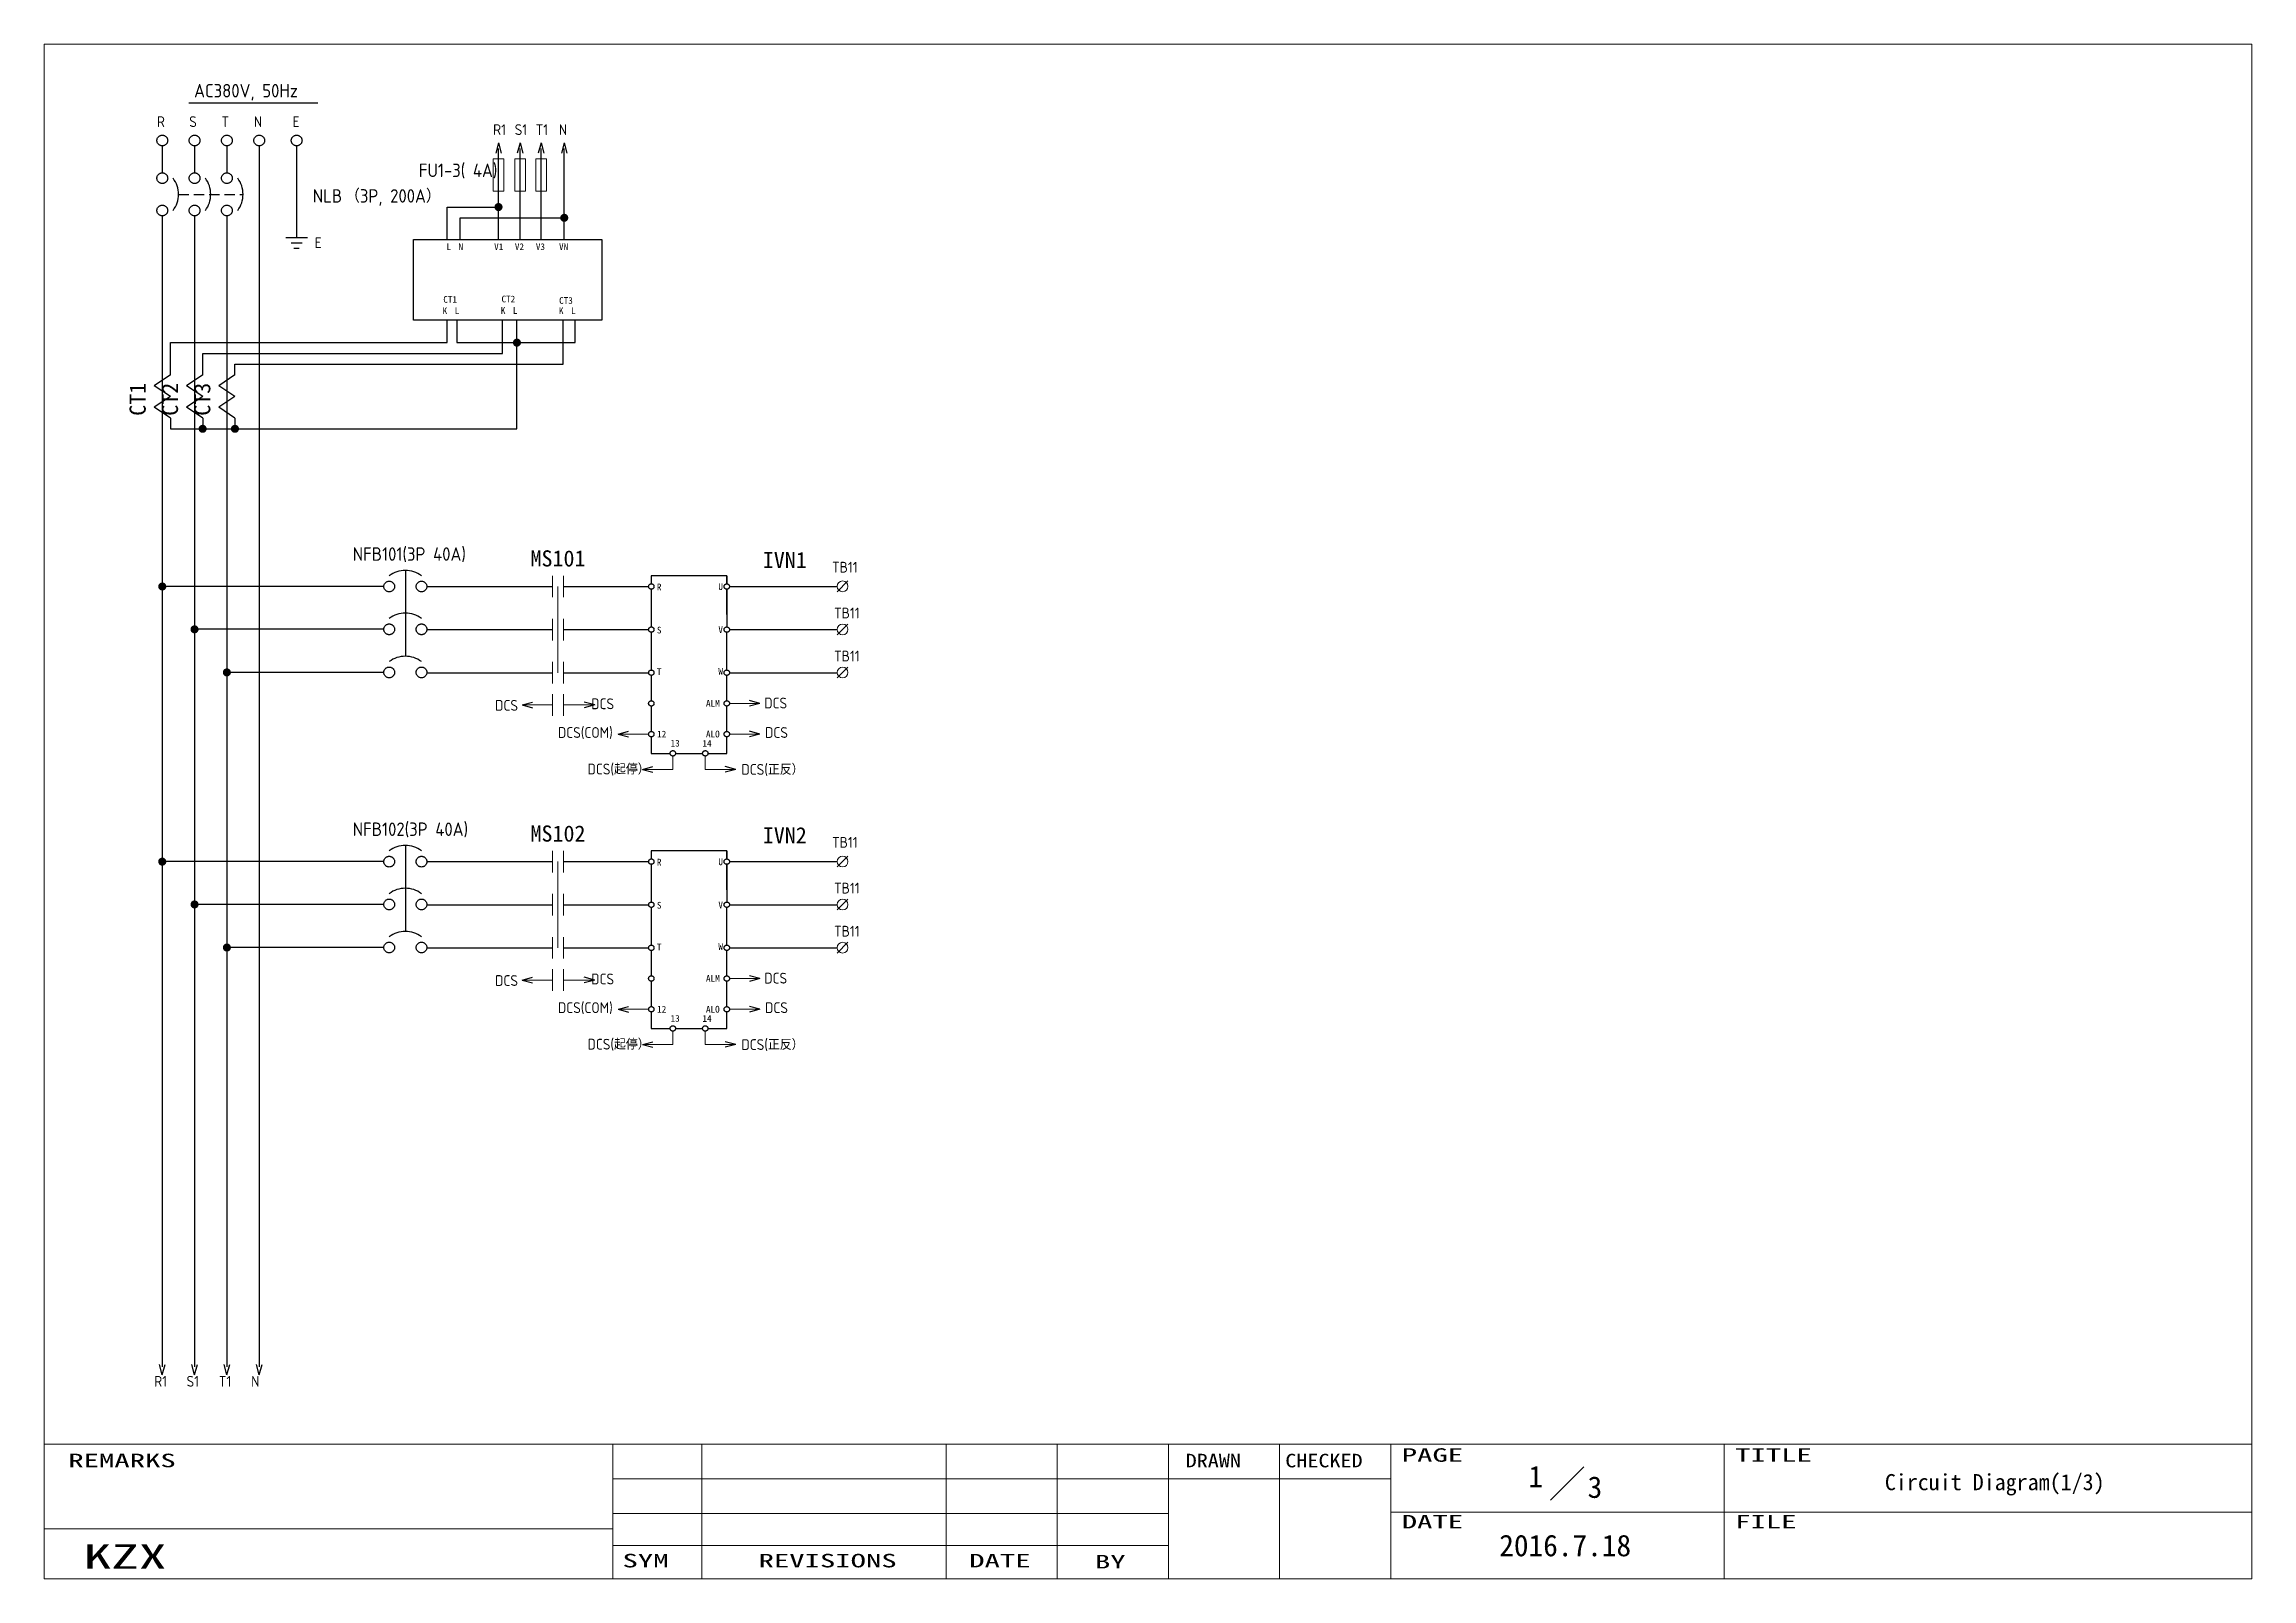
# Model space of a CAD drawing. Extents: x -176 to 1279, y -463 to 285.
# Drawn here: x -176 to 234, y -0.2 to 284.8 of the extents above; entities that cross this region are included whole.
import ezdxf
from ezdxf.enums import TextEntityAlignment as Align

# ---------------------------------------------------------------- set-up
doc = ezdxf.new("R2010")
doc.units = 0
doc.header["$LTSCALE"] = 0.3
doc.header["$MEASUREMENT"] = 0
doc.linetypes.add('HIDDEN', pattern=[9.525, 6.35, -3.175])
doc.linetypes.add('実線', pattern=[20001, 20000, -1])
doc.layers.get('0').update_dxf_attribs({"linetype": '実線'})
for name, color, linetype, lineweight in [('01図枠', 5, 'CONTINUOUS', 9), ('02接続図', 7, 'CONTINUOUS', 5), ('10外形', 7, 'CONTINUOUS', 9)]:
    doc.layers.add(name, color=color, linetype=linetype, lineweight=lineweight)
for name, color, linetype in [('04部品記号', 3, 'CONTINUOUS'), ('05線番', 4, 'CONTINUOUS'), ('BLOCK', 7, 'CONTINUOUS'), ('図形１', 7, '実線')]:
    doc.layers.add(name, color=color, linetype=linetype)
doc.styles.add('電気標準', font='ISOCP.shx', dxfattribs={"height": 2.5, "bigfont": 'extfont.shx'})
doc.styles.add('ＭＳＰゴシック', font='')
doc.styles.get('ＭＳＰゴシック').set_extended_font_data('SimSun')

msp = doc.modelspace()

# ---------------------------------------------------------------- texts
at = {"layer": '01図枠', "linetype": 'Continuous', "lineweight": 5, "style": 'ＭＳＰゴシック'}
for s, height, width, p in [('REMARKS', 2.513, 1.666667, (-171.54, 23.08)), ('DRAWN', 2.513, 1.2, (35.97, 23.06)), ('CHECKED', 2.513, 1.2, (54.47, 23.06)), ('PAGE', 2.513, 1.666667, (76.1, 24.09)), ('TITLE', 2.513, 1.666667, (138.01, 24.09)), ('DATE', 2.513, 1.666667, (76.1, 11.71)), ('FILE', 2.513, 1.666667, (138.01, 11.71)), ('KZX', 4.523, 1.666667, (-168.7, 6.24)), ('SYM', 2.513, 1.666667, (-68.62, 4.48))]:
    msp.add_text(s, height=height, dxfattribs=dict(at, width=width)).set_placement(p, align=Align.TOP_LEFT)
at = {"layer": '01図枠', "linetype": 'Continuous', "lineweight": 5, "style": 'ＭＳＰゴシック', "width": 1.666667}
for s, p in [('REVISIONS', (-30.53, 4.48)), ('DATE', (1.47, 4.48)), ('BY', (21.97, 4.28))]:
    msp.add_text(s, height=2.513, dxfattribs=at).set_placement(p, align=Align.TOP_CENTER)
at = {"layer": '02接続図', "style": 'ＭＳＰゴシック'}
for s, p in [('1', (100.97, 18.84)), ('3', (111.97, 16.84)), ('2016.7.18', (106.45, 6))]:
    msp.add_text(s, height=4, dxfattribs=at).set_placement(p, align=Align.MIDDLE)
msp.add_text('Circuit Diagram(1/3)', height=3, dxfattribs=at).set_placement((165.81, 17.8), align=Align.MIDDLE_LEFT)
at = {"layer": '04部品記号', "style": 'ＭＳＰゴシック'}
for s, p in [('CT1', (-158.67, 215.83)), ('CT2', (-152.67, 215.83)), ('CT3', (-146.67, 215.83))]:
    msp.add_text(s, height=3, rotation=90, dxfattribs=at).set_placement(p, align=Align.MIDDLE_LEFT)
at = {"layer": '04部品記号', "linetype": 'Continuous', "style": 'ＭＳＰゴシック'}
for s, p in [('MS101', (-80.6, 189.34)), ('IVN1', (-38.48, 189.03)), ('MS102', (-80.6, 138.25)), ('IVN2', (-38.48, 137.93))]:
    msp.add_text(s, height=3, dxfattribs=at).set_placement(p, align=Align.MIDDLE_CENTER)
at = {"layer": '05線番', "style": 'ＭＳＰゴシック'}
for s, p in [('L', (-101.32, 247.23)), ('N', (-99.07, 247.23)), ('V1', (-92.46, 247.23)), ('V2', (-88.61, 247.23)), ('V3', (-84.71, 247.23)), ('VN', (-80.41, 247.23)), ('CT1', (-101.9, 237.44)), ('CT2', (-91.09, 237.51)), ('CT3', (-80.39, 237.24)), ('K', (-102.04, 235.33)), ('L', (-99.78, 235.33)), ('K', (-91.23, 235.38)), ('L', (-88.98, 235.38)), ('K', (-80.43, 235.33)), ('L', (-78.18, 235.33)), ('R', (-62.24, 184.03)), ('U', (-50.82, 184.1)), ('S', (-62.24, 176.03)), ('V', (-50.82, 176.1)), ('T', (-62.24, 168.29)), ('W', (-50.82, 168.36)), ('ALM', (-53.12, 162.45)), ('12', (-62.19, 156.72)), ('ALO', (-53.12, 156.72)), ('13', (-59.69, 155.02)), ('14', (-53.78, 154.99)), ('R', (-62.24, 132.93)), ('U', (-50.82, 133)), ('S', (-62.24, 124.93)), ('V', (-50.82, 125)), ('T', (-62.24, 117.19)), ('W', (-50.82, 117.26)), ('ALM', (-53.12, 111.35)), ('12', (-62.19, 105.62)), ('13', (-59.69, 103.92)), ('14', (-53.78, 103.9)), ('ALO', (-53.12, 105.62))]:
    msp.add_text(s, height=1.25, dxfattribs=at).set_placement(p, align=Align.MIDDLE_LEFT)
at = {"layer": '図形１', "color": 7, "linetype": '実線', "style": '電気標準'}
for s, height, p in [('AC380V, 50Hz', 2.5, (-148.18, 274.95)), ('R', 2, (-155.09, 269.45)), ('S', 2, (-149.09, 269.45)), ('T', 2, (-143.09, 269.45)), ('N', 2, (-137.09, 269.45)), ('E', 2, (-129.89, 269.45)), ('R1', 2, (-92.65, 267.97)), ('S1', 2, (-88.64, 267.97)), ('T1', 2, (-84.74, 267.97)), ('N', 2, (-80.45, 267.97)), ('TB11', 2, (-29.7, 186.71)), ('TB11', 2, (-29.33, 178.2)), ('TB11', 2, (-29.33, 170.2)), ('DCS', 2, (-92.28, 161.05)), ('DCS', 2, (-74.44, 161.34)), ('DCS', 2, (-42.3, 161.48)), ('DCS(COM)', 2, (-80.62, 156.01)), ('DCS', 2, (-42.15, 156.01)), ('DCS(起停）', 2, (-75.12, 149.22)), ('DCS(正反）', 2, (-46.54, 149.15)), ('TB11', 2, (-29.7, 135.61)), ('TB11', 2, (-29.33, 127.11)), ('TB11', 2, (-29.33, 119.11)), ('DCS', 2, (-92.28, 109.95)), ('DCS', 2, (-74.44, 110.24)), ('DCS', 2, (-42.3, 110.39)), ('DCS(COM)', 2, (-80.62, 104.91)), ('DCS', 2, (-42.15, 104.91)), ('DCS(起停）', 2, (-75.12, 98.13)), ('DCS(正反）', 2, (-46.54, 98.06)), ('R1', 2, (-155.59, 35.53)), ('S1', 2, (-149.59, 35.53)), ('T1', 2, (-143.59, 35.53)), ('N', 2, (-137.59, 35.53))]:
    msp.add_text(s, height=height, dxfattribs=at).set_placement(p)
at = {"layer": '図形１', "color": 4, "style": '電気標準'}
for s, p in [('FU1-3( 4A)', (-106.45, 260.16)), ('NLB', (-126.14, 255.41)), ('（3P, 200A）', (-120.14, 255.41)), ('NFB101(3P 40A)', (-118.73, 188.9)), ('NFB102(3P 40A)', (-118.73, 137.8))]:
    msp.add_text(s, height=2.5, dxfattribs=at).set_placement(p)
at = {"layer": '図形１', "color": 7, "linetype": '実線', "style": '電気標準'}
msp.add_text('E', height=2, dxfattribs=at).set_placement((-125.14, 246.95), align=Align.CENTER)

# ---------------------------------------------------------------- blocks, each defined once
blk = doc.blocks.new('矢印（右向）')
at = {"layer": 'BLOCK'}
for q in [(-1.93, 0.52), (-1.93, -0.52)]:
    blk.add_line((0, 0), q, dxfattribs=at)

# ---------------------------------------------------------------- linework, layer by layer
for p, q in [((-91.65, 248.59), (-91.65, 265.47)), ((-87.64, 248.59), (-87.64, 265.47)), ((-83.74, 248.59), (-83.74, 265.47)), ((-79.45, 248.59), (-79.45, 265.47)), ((-101.18, 248.59), (-101.18, 254.59)), ((-101.18, 254.59), (-91.65, 254.59)), ((-98.75, 248.59), (-98.75, 252.59)), ((-98.75, 252.59), (-79.45, 252.59)), ((-107.46, 248.59), (-72.46, 248.59)), ((-107.46, 233.59), (-107.46, 248.59)), ((-72.46, 248.59), (-72.46, 233.59)), ((-72.46, 233.59), (-107.46, 233.59)), ((-101.21, 229.41), (-101.21, 233.59)), ((-99.36, 233.59), (-99.36, 229.41)), ((-90.89, 227.41), (-90.89, 233.59)), ((-88.23, 213.41), (-88.23, 233.59)), ((-79.67, 225.41), (-79.67, 233.59)), ((-77.43, 229.41), (-77.43, 233.59)), ((-152.59, 223.41), (-152.59, 229.41)), ((-152.59, 229.41), (-101.21, 229.41)), ((-146.59, 223.41), (-146.59, 227.41)), ((-146.59, 227.41), (-90.89, 227.41)), ((-99.36, 229.41), (-77.43, 229.41)), ((-140.59, 223.41), (-140.59, 225.41)), ((-140.59, 225.41), (-79.67, 225.41)), ((-152.59, 215.41), (-152.59, 213.41)), ((-152.59, 213.41), (-88.23, 213.41)), ((-146.59, 215.41), (-146.59, 213.41)), ((-140.59, 215.41), (-140.59, 213.41)), ((-108.95, 187.12), (-108.95, 171.17)), ((-63.27, 186.12), (-63.27, 184.62)), ((-49.25, 186.12), (-63.27, 186.12)), ((-49.25, 186.12), (-49.25, 184.62)), ((-49.25, 184.62), (-49.25, 186.12)), ((-112.95, 184.12), (-154.09, 184.12)), ((-104.95, 184.12), (-81.6, 184.12)), ((-79.6, 184.12), (-63.77, 184.12)), ((-63.27, 183.62), (-63.27, 176.62)), ((-49.25, 183.62), (-49.25, 176.62)), ((-49.25, 178.91), (-49.25, 183.62)), ((-48.75, 184.12), (-46.75, 184.12)), ((-48.75, 184.12), (-28.75, 184.12)), ((-112.95, 176.17), (-148.09, 176.17)), ((-104.95, 176.12), (-81.6, 176.12)), ((-79.6, 176.12), (-63.77, 176.12)), ((-63.27, 175.62), (-63.27, 168.62)), ((-49.25, 168.62), (-49.25, 175.62)), ((-48.75, 176.12), (-28.75, 176.12)), ((-112.95, 168.17), (-142.09, 168.17)), ((-104.95, 168.12), (-81.6, 168.12)), ((-79.6, 168.12), (-63.77, 168.12)), ((-48.75, 168.12), (-28.75, 168.12)), ((-63.27, 167.62), (-63.27, 162.91)), ((-49.25, 162.91), (-49.25, 167.62)), ((-63.27, 161.91), (-63.27, 157.21)), ((-49.25, 157.21), (-49.25, 161.91)), ((-63.27, 156.21), (-63.27, 153.14)), ((-49.25, 153.14), (-49.25, 156.21)), ((-63.27, 153.14), (-59.77, 153.14)), ((-58.77, 153.14), (-53.75, 153.14)), ((-52.75, 153.14), (-49.25, 153.14)), ((-108.95, 136.03), (-108.95, 120.08)), ((-112.95, 133.03), (-154.09, 133.03)), ((-104.95, 133.03), (-81.6, 133.03)), ((-79.6, 133.03), (-63.77, 133.03)), ((-63.27, 135.03), (-63.27, 133.53)), ((-49.25, 135.03), (-63.27, 135.03)), ((-63.27, 132.53), (-63.27, 125.53)), ((-49.25, 133.53), (-49.25, 135.03)), ((-49.25, 135.03), (-49.25, 133.53)), ((-49.25, 127.82), (-49.25, 132.53)), ((-49.25, 132.53), (-49.25, 125.53)), ((-48.75, 133.03), (-46.75, 133.03)), ((-48.75, 133.03), (-28.75, 133.03)), ((-112.95, 125.08), (-148.09, 125.08)), ((-104.95, 125.03), (-81.6, 125.03)), ((-79.6, 125.03), (-63.77, 125.03)), ((-63.27, 124.53), (-63.27, 117.53)), ((-49.25, 117.53), (-49.25, 124.53)), ((-48.75, 125.03), (-28.75, 125.03)), ((-112.95, 117.08), (-142.09, 117.08)), ((-104.95, 117.03), (-81.6, 117.03)), ((-79.6, 117.03), (-63.77, 117.03)), ((-63.27, 116.53), (-63.27, 111.82)), ((-49.25, 111.82), (-49.25, 116.53)), ((-48.75, 117.03), (-28.75, 117.03)), ((-63.27, 110.82), (-63.27, 106.11)), ((-49.25, 106.11), (-49.25, 110.82)), ((-63.27, 105.11), (-63.27, 102.05)), ((-49.25, 102.05), (-49.25, 105.11)), ((-63.27, 102.05), (-59.77, 102.05)), ((-58.77, 102.05), (-53.75, 102.05)), ((-52.75, 102.05), (-49.25, 102.05))]:
    msp.add_line(p, q)
at = {"color": 7, "linetype": 'HIDDEN'}
msp.add_line((-151.09, 256.95), (-139.09, 256.95), dxfattribs=at)
for centre in [(-63.27, 184.12), (-49.25, 184.12), (-63.27, 176.12), (-49.25, 176.12), (-63.27, 168.12), (-49.25, 168.12), (-63.27, 162.41), (-49.25, 162.41), (-63.27, 156.71), (-49.25, 156.71), (-59.27, 153.14), (-53.25, 153.14), (-63.27, 133.03), (-49.25, 133.03), (-63.27, 125.03), (-49.25, 125.03), (-63.27, 117.03), (-49.25, 117.03), (-63.27, 111.32), (-49.25, 111.32), (-63.27, 105.61), (-59.27, 102.05), (-53.25, 102.05), (-49.25, 105.61)]:
    msp.add_circle(centre, 0.5)
at = {"layer": '01図枠', "linetype": 'Continuous', "lineweight": 5}
for p, q in [((-176.03, -0.16), (-176.03, 284.84)), ((-176.03, 284.84), (233.97, 284.84)), ((233.97, 284.84), (233.97, -0.16)), ((-176.03, 24.84), (233.97, 24.84)), ((-70.42, 24.84), (-70.42, -0.16)), ((-53.91, 24.84), (-53.91, -0.16)), ((-8.51, 24.84), (-8.51, -0.16)), ((12.13, 24.84), (12.13, -0.16)), ((32.76, 24.84), (32.76, -0.16)), ((53.4, -0.16), (53.4, 24.84)), ((74.04, 24.84), (74.04, -0.16)), ((135.95, -0.16), (135.95, 24.84)), ((109.89, 20.65), (103.7, 14.46)), ((-70.42, 18.41), (32.76, 18.41)), ((32.76, 18.41), (74.04, 18.41)), ((-70.42, 9.13), (-176.03, 9.13)), ((-70.42, 11.99), (32.76, 11.99)), ((74.04, 12.22), (233.97, 12.22)), ((-70.42, 6.03), (32.76, 6.03)), ((233.97, -0.16), (-176.03, -0.16))]:
    msp.add_line(p, q, dxfattribs=at)
at = {"layer": '02接続図', "linetype": 'Continuous'}
for p, q in [((-81.6, 182.12), (-81.6, 186.12)), ((-79.6, 182.12), (-79.6, 186.12)), ((-28.75, 183.15), (-26.75, 185.15)), ((-80.6, 184.12), (-80.6, 168.12)), ((-81.6, 174.12), (-81.6, 178.12)), ((-79.6, 174.12), (-79.6, 178.12)), ((-28.75, 175.15), (-26.75, 177.15)), ((-81.6, 166.12), (-81.6, 170.12)), ((-79.6, 166.12), (-79.6, 170.12)), ((-28.75, 167.15), (-26.75, 169.15)), ((-81.6, 160.12), (-81.6, 164.12)), ((-79.6, 160.12), (-79.6, 164.12)), ((-81.6, 131.03), (-81.6, 135.03)), ((-80.6, 133.03), (-80.6, 117.03)), ((-79.6, 131.03), (-79.6, 135.03)), ((-28.75, 132.05), (-26.75, 134.05)), ((-81.6, 123.03), (-81.6, 127.03)), ((-79.6, 123.03), (-79.6, 127.03)), ((-28.75, 124.05), (-26.75, 126.05)), ((-81.6, 115.03), (-81.6, 119.03)), ((-79.6, 115.03), (-79.6, 119.03)), ((-28.75, 116.05), (-26.75, 118.05)), ((-81.6, 109.03), (-81.6, 113.03)), ((-79.6, 109.03), (-79.6, 113.03))]:
    msp.add_line(p, q, dxfattribs=at)
for centre in [(-27.75, 184.15), (-27.75, 176.15), (-27.75, 168.15), (-27.75, 133.05), (-27.75, 125.05), (-27.75, 117.05)]:
    msp.add_circle(centre, 1, dxfattribs=at)
at = {"layer": '10外形'}
for p, q in [((-92.65, 257.54), (-92.65, 263.54)), ((-92.65, 263.54), (-91.65, 263.54)), ((-91.65, 263.54), (-90.65, 263.54)), ((-90.65, 263.54), (-90.65, 257.54)), ((-88.64, 257.54), (-88.64, 263.54)), ((-88.64, 263.54), (-87.64, 263.54)), ((-87.64, 263.54), (-86.64, 263.54)), ((-86.64, 263.54), (-86.64, 257.54)), ((-84.74, 257.54), (-84.74, 263.54)), ((-84.74, 263.54), (-83.74, 263.54)), ((-83.74, 263.54), (-82.74, 263.54)), ((-82.74, 263.54), (-82.74, 257.54)), ((-90.65, 257.54), (-92.65, 257.54)), ((-86.64, 257.54), (-88.64, 257.54)), ((-82.74, 257.54), (-84.74, 257.54)), ((-81.6, 162.12), (-87.25, 162.12)), ((-79.44, 162.12), (-73.79, 162.12)), ((-48.75, 162.41), (-43.1, 162.41)), ((-63.77, 156.71), (-69.41, 156.71)), ((-48.75, 156.71), (-43.1, 156.71)), ((-59.27, 152.64), (-59.27, 150.17)), ((-53.25, 152.64), (-53.25, 150.17)), ((-59.27, 150.17), (-64.91, 150.17)), ((-53.25, 150.17), (-47.6, 150.17)), ((-81.6, 111.03), (-87.25, 111.03)), ((-79.44, 111.03), (-73.79, 111.03)), ((-48.75, 111.32), (-43.1, 111.32)), ((-63.77, 105.61), (-69.41, 105.61)), ((-48.75, 105.61), (-43.1, 105.61)), ((-59.27, 99.07), (-64.91, 99.07)), ((-59.27, 101.55), (-59.27, 99.07)), ((-53.25, 101.55), (-53.25, 99.07)), ((-53.25, 99.07), (-47.6, 99.07))]:
    msp.add_line(p, q, dxfattribs=at)
at = {"layer": '図形１'}
for p, q in [((-149.18, 273.95), (-125.18, 273.95)), ((-154.09, 265.95), (-154.09, 260.95)), ((-154.09, 265.95), (-154.09, 260.95)), ((-148.09, 265.95), (-148.09, 260.95)), ((-148.09, 265.95), (-148.09, 260.95)), ((-142.09, 265.95), (-142.09, 260.95)), ((-142.09, 265.95), (-142.09, 260.95)), ((-152.59, 223.41), (-155.59, 221.41)), ((-152.59, 219.41), (-155.59, 221.41)), ((-146.59, 223.41), (-149.59, 221.41)), ((-146.59, 219.41), (-149.59, 221.41)), ((-140.59, 223.41), (-143.59, 221.41)), ((-140.59, 219.41), (-143.59, 221.41)), ((-152.59, 219.41), (-155.59, 217.41)), ((-152.59, 215.41), (-155.59, 217.41)), ((-146.59, 219.41), (-149.59, 217.41)), ((-146.59, 215.41), (-149.59, 217.41)), ((-140.59, 219.41), (-143.59, 217.41)), ((-140.59, 215.41), (-143.59, 217.41))]:
    msp.add_line(p, q, dxfattribs=at)
at = {"layer": '図形１', "color": 7}
for p, q in [((-136.09, 265.95), (-136.09, 39.23)), ((-129.14, 265.95), (-129.14, 248.95)), ((-154.09, 252.95), (-154.09, 184.12)), ((-148.09, 252.95), (-148.09, 184.12)), ((-142.09, 252.95), (-142.09, 184.12)), ((-131.14, 248.95), (-127.14, 248.95)), ((-130.14, 247.95), (-128.14, 247.95)), ((-129.64, 246.95), (-128.64, 246.95)), ((-154.09, 184.12), (-154.09, 39.23)), ((-148.09, 184.12), (-148.09, 39.23)), ((-142.09, 184.12), (-142.09, 39.23))]:
    msp.add_line(p, q, dxfattribs=at)
at = {"layer": '図形１', "const_width": 0.75}
for points in [[(-92.02, 254.59, 1), (-91.27, 254.59, 1)], [(-79.82, 252.59, 1), (-79.07, 252.59, 1)], [(-88.6, 229.41, 1), (-87.85, 229.41, 1)], [(-146.97, 213.41, 1), (-146.22, 213.41, 1)], [(-140.97, 213.41, 1), (-140.22, 213.41, 1)], [(-154.47, 184.12, 1), (-153.72, 184.12, 1)], [(-148.47, 176.17, 1), (-147.72, 176.17, 1)], [(-142.47, 168.17, 1), (-141.72, 168.17, 1)], [(-154.47, 133.03, 1), (-153.72, 133.03, 1)], [(-148.47, 125.08, 1), (-147.72, 125.08, 1)], [(-142.47, 117.08, 1), (-141.72, 117.08, 1)]]:
    msp.add_lwpolyline(points, format="xyb", close=True, dxfattribs=at)
at = {"layer": '図形１', "color": 7}
for centre in [(-154.09, 266.95), (-148.09, 266.95), (-142.09, 266.95), (-136.09, 266.95), (-129.14, 266.95)]:
    msp.add_circle(centre, 1, dxfattribs=at)
at = {"layer": '図形１'}
for centre in [(-154.09, 259.95), (-148.09, 259.95), (-142.09, 259.95), (-154.09, 253.95), (-148.09, 253.95), (-142.09, 253.95), (-111.95, 184.12), (-105.95, 184.12), (-111.95, 176.17), (-105.95, 176.17), (-111.95, 168.17), (-105.95, 168.17), (-111.95, 133.03), (-105.95, 133.03), (-111.95, 125.08), (-105.95, 125.08), (-111.95, 117.08), (-105.95, 117.08)]:
    msp.add_circle(centre, 1, dxfattribs=at)
for centre, start, end in [((-156.09, 256.95), 323.1301, 36.8699), ((-150.09, 256.95), 323.1301, 36.8699), ((-144.09, 256.95), 323.1301, 36.8699), ((-108.95, 182.12), 53.1301, 126.8699), ((-108.95, 174.17), 53.1301, 126.8699), ((-108.95, 166.17), 53.1301, 126.8699), ((-108.95, 131.03), 53.1301, 126.8699), ((-108.95, 123.08), 53.1301, 126.8699), ((-108.95, 115.08), 53.1301, 126.8699)]:
    msp.add_arc(centre, 5, start, end, dxfattribs=at)

# ---------------------------------------------------------------- block references
at = {"layer": '図形１', "color": 7}
for p, rotation in [((-91.65, 266.54), 90), ((-87.64, 266.54), 90), ((-83.74, 266.54), 90), ((-79.45, 266.54), 90), ((-87.25, 162.12), 180), ((-69.41, 156.71), 180), ((-64.91, 150.17), 180), ((-87.25, 111.03), 180), ((-69.41, 105.61), 180), ((-64.91, 99.07), 180), ((-154.09, 37.73), 270), ((-148.09, 37.73), 270), ((-142.09, 37.73), 270), ((-136.09, 37.73), 270)]:
    msp.add_blockref('矢印（右向）', p, dxfattribs=dict(at, rotation=rotation))
at = {"layer": '図形１', "color": 7, "xscale": -1, "rotation": 180}
for p in [(-73.79, 162.12), (-43.1, 162.41), (-43.1, 156.71), (-47.6, 150.17), (-73.79, 111.03), (-43.1, 111.32), (-43.1, 105.61), (-47.6, 99.07)]:
    msp.add_blockref('矢印（右向）', p, dxfattribs=at)

msp.set_redraw_order([(e.dxf.handle, doc.entitydb.next_handle()) for e in msp.query("TEXT MTEXT ATTDEF DIMENSION ARC_DIMENSION")])  # texts and dimensions are drawn at this point

doc.saveas('drawing.dxf')
